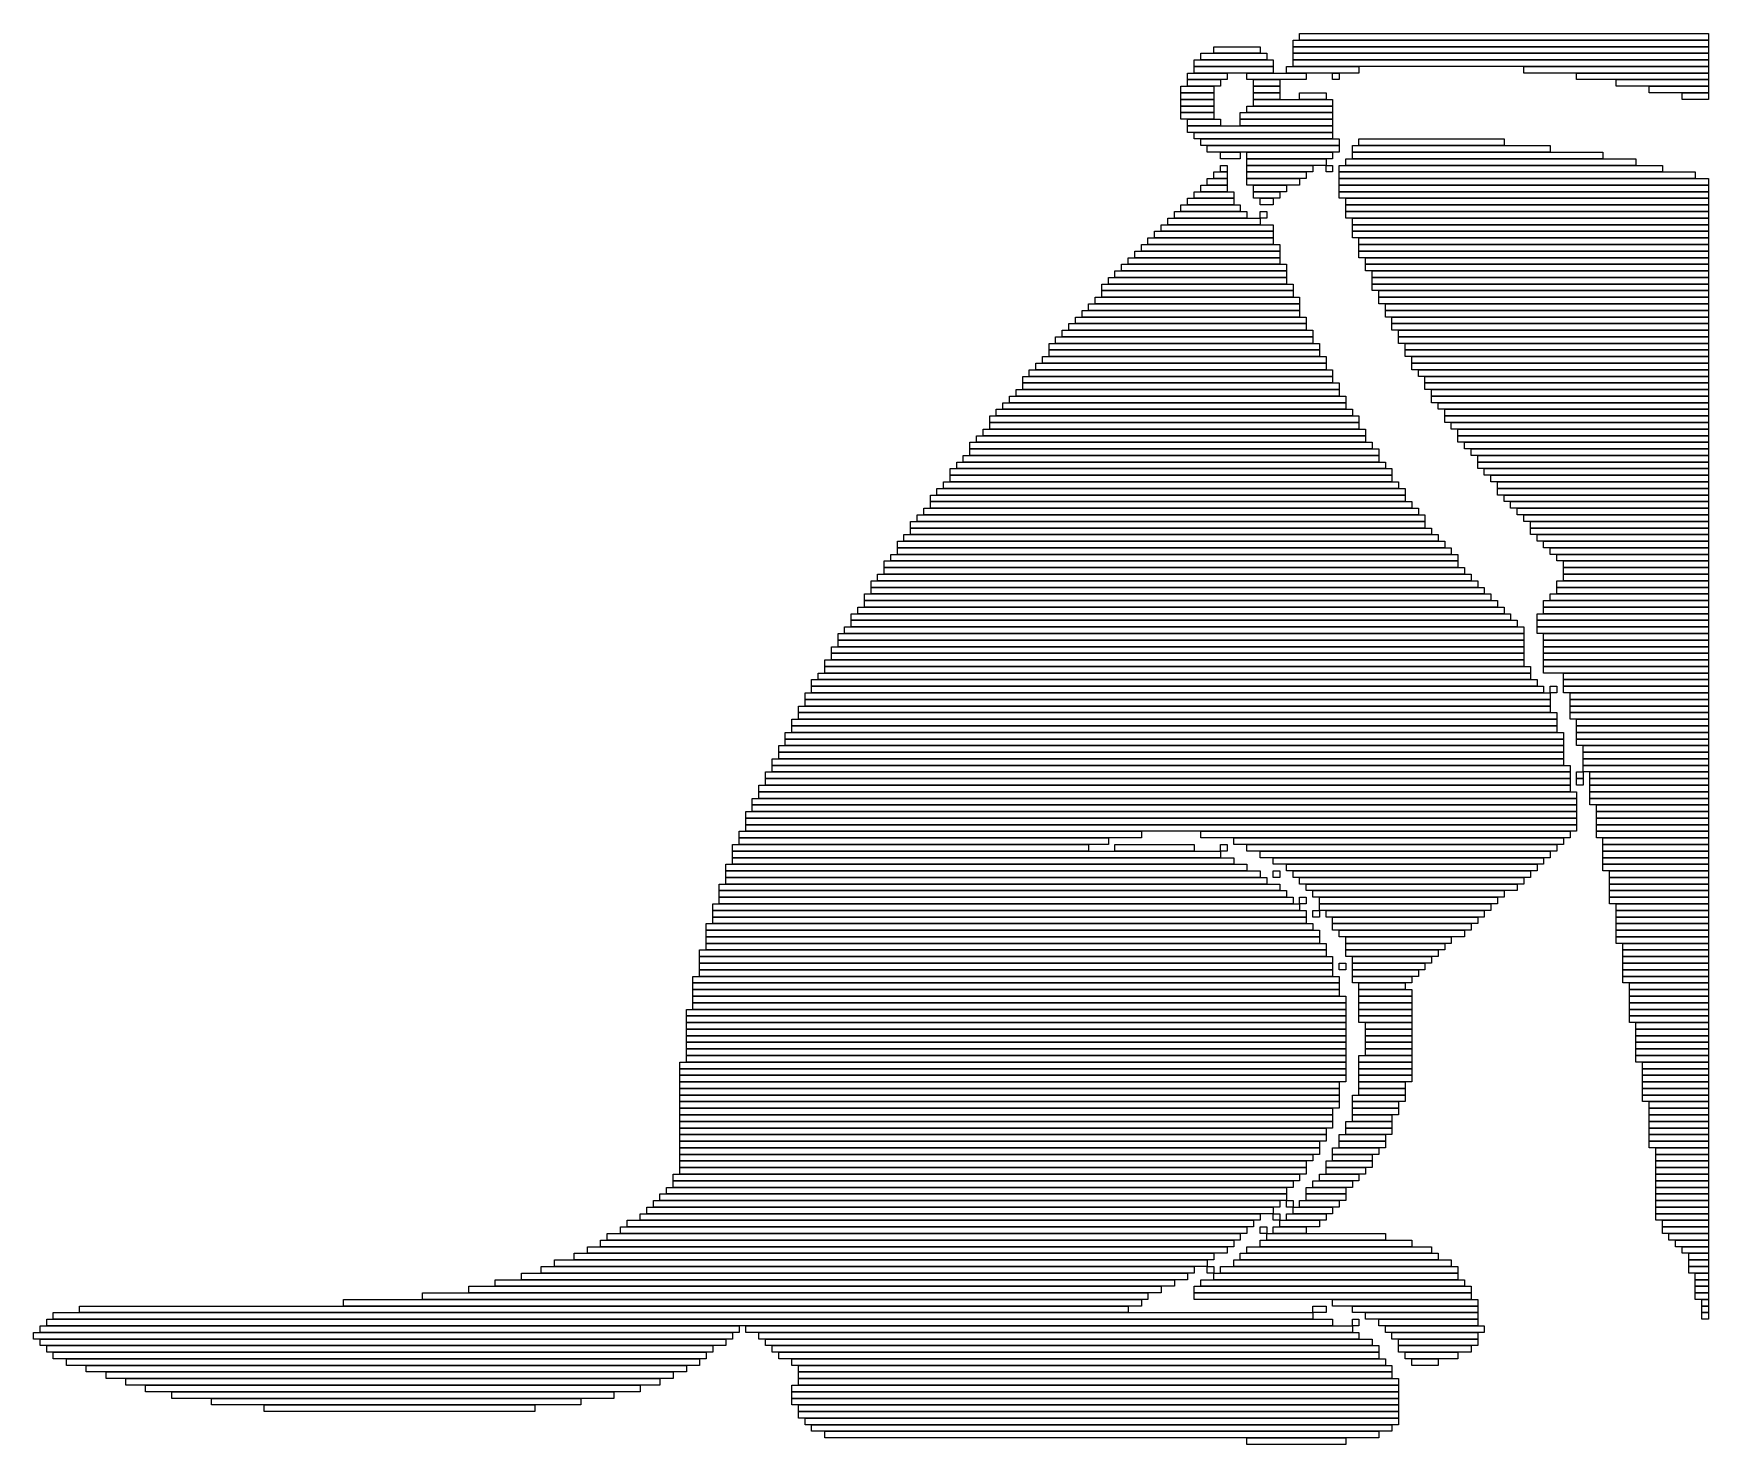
# Model space of a CAD drawing. Extents: x 395 to 649, y 415 to 629.
import ezdxf

# ---------------------------------------------------------------- set-up
doc = ezdxf.new("R2010")
doc.units = 0

msp = doc.modelspace()

# ---------------------------------------------------------------- linework, layer by layer
for p, q in [((586, 628), (649, 628)), ((586, 627), (586, 628)), ((587, 629), (649, 629)), ((587, 628), (587, 629)), ((649, 628), (587, 628)), ((649, 629), (649, 628)), ((649, 628), (649, 627)), ((571, 625), (583, 625)), ((571, 624), (571, 625)), ((572, 626), (582, 626)), ((572, 625), (572, 626)), ((582, 625), (572, 625)), ((574, 627), (581, 627)), ((574, 626), (574, 627)), ((581, 626), (574, 626)), ((581, 627), (581, 626)), ((582, 626), (582, 625)), ((583, 625), (583, 624)), ((649, 627), (586, 627)), ((586, 627), (649, 627)), ((586, 626), (586, 627)), ((649, 626), (586, 626)), ((586, 626), (649, 626)), ((586, 625), (586, 626)), ((649, 625), (586, 625)), ((586, 625), (649, 625)), ((586, 624), (586, 625)), ((649, 627), (649, 626)), ((649, 626), (649, 625)), ((649, 625), (649, 624)), ((570, 623), (576, 623)), ((570, 622), (570, 623)), ((583, 624), (571, 624)), ((571, 624), (583, 624)), ((571, 623), (571, 624)), ((583, 623), (571, 623)), ((576, 623), (576, 622)), ((579, 623), (588, 623)), ((579, 622), (579, 623)), ((583, 624), (583, 623)), ((585, 624), (596, 624)), ((585, 623), (585, 624)), ((596, 623), (585, 623)), ((649, 624), (586, 624)), ((588, 623), (588, 622)), ((592, 623), (593, 623)), ((592, 622), (592, 623)), ((593, 623), (593, 622)), ((596, 624), (596, 623)), ((621, 624), (649, 624)), ((621, 623), (621, 624)), ((649, 623), (621, 623)), ((629, 623), (649, 623)), ((629, 622), (629, 623)), ((649, 624), (649, 623)), ((649, 623), (649, 622)), ((569, 621), (574, 621)), ((569, 620), (569, 621)), ((574, 620), (569, 620)), ((569, 620), (574, 620)), ((569, 619), (569, 620)), ((576, 622), (570, 622)), ((570, 622), (575, 622)), ((570, 621), (570, 622)), ((575, 621), (570, 621)), ((574, 621), (574, 620)), ((574, 620), (574, 619)), ((575, 622), (575, 621)), ((588, 622), (579, 622)), ((580, 622), (584, 622)), ((580, 621), (580, 622)), ((584, 621), (580, 621)), ((580, 621), (584, 621)), ((580, 620), (580, 621)), ((584, 620), (580, 620)), ((580, 620), (584, 620)), ((580, 619), (580, 620)), ((584, 622), (584, 621)), ((584, 621), (584, 620)), ((584, 620), (584, 619)), ((587, 620), (591, 620)), ((587, 619), (587, 620)), ((591, 620), (591, 619)), ((593, 622), (592, 622)), ((649, 622), (629, 622)), ((635, 622), (649, 622)), ((635, 621), (635, 622)), ((649, 621), (635, 621)), ((640, 621), (649, 621)), ((640, 620), (640, 621)), ((649, 620), (640, 620)), ((645, 620), (649, 620)), ((645, 619), (645, 620)), ((649, 622), (649, 621)), ((649, 621), (649, 620)), ((649, 620), (649, 619)), ((574, 619), (569, 619)), ((569, 619), (574, 619)), ((569, 618), (569, 619)), ((574, 618), (569, 618)), ((569, 618), (574, 618)), ((569, 617), (569, 618)), ((574, 619), (574, 618)), ((574, 618), (574, 617)), ((579, 618), (592, 618)), ((579, 617), (579, 618)), ((584, 619), (580, 619)), ((580, 619), (592, 619)), ((580, 618), (580, 619)), ((592, 618), (580, 618)), ((591, 619), (587, 619)), ((592, 619), (592, 618)), ((592, 618), (592, 617)), ((649, 619), (645, 619)), ((574, 617), (569, 617)), ((569, 617), (574, 617)), ((569, 616), (569, 617)), ((574, 616), (569, 616)), ((570, 616), (575, 616)), ((570, 615), (570, 616)), ((575, 615), (570, 615)), ((570, 615), (592, 615)), ((570, 614), (570, 615)), ((574, 617), (574, 616)), ((575, 616), (575, 615)), ((578, 617), (592, 617)), ((578, 616), (578, 617)), ((592, 616), (578, 616)), ((578, 616), (592, 616)), ((578, 615), (578, 616)), ((592, 615), (578, 615)), ((592, 617), (579, 617)), ((592, 617), (592, 616)), ((592, 616), (592, 615)), ((592, 615), (592, 614)), ((592, 614), (570, 614)), ((571, 614), (592, 614)), ((571, 613), (571, 614)), ((592, 613), (571, 613)), ((572, 613), (593, 613)), ((572, 612), (572, 613)), ((592, 614), (592, 613)), ((593, 613), (593, 612)), ((596, 613), (618, 613)), ((596, 612), (596, 613)), ((618, 613), (618, 612)), ((593, 612), (572, 612)), ((573, 612), (593, 612)), ((573, 611), (573, 612)), ((593, 611), (573, 611)), ((575, 611), (578, 611)), ((575, 610), (575, 611)), ((578, 610), (575, 610)), ((578, 611), (578, 610)), ((579, 611), (592, 611)), ((579, 610), (579, 611)), ((592, 610), (579, 610)), ((579, 610), (591, 610)), ((579, 609), (579, 610)), ((591, 610), (591, 609)), ((592, 611), (592, 610)), ((593, 612), (593, 611)), ((594, 610), (638, 610)), ((594, 609), (594, 610)), ((595, 612), (625, 612)), ((595, 611), (595, 612)), ((625, 611), (595, 611)), ((595, 611), (633, 611)), ((595, 610), (595, 611)), ((633, 610), (595, 610)), ((618, 612), (596, 612)), ((625, 612), (625, 611)), ((633, 611), (633, 610)), ((638, 610), (638, 609)), ((574, 608), (576, 608)), ((574, 607), (574, 608)), ((575, 609), (576, 609)), ((575, 608), (575, 609)), ((576, 608), (575, 608)), ((576, 609), (576, 608)), ((576, 608), (576, 607)), ((591, 609), (579, 609)), ((579, 609), (589, 609)), ((579, 608), (579, 609)), ((589, 608), (579, 608)), ((579, 608), (588, 608)), ((579, 607), (579, 608)), ((588, 608), (588, 607)), ((589, 609), (589, 608)), ((591, 609), (592, 609)), ((591, 608), (591, 609)), ((592, 608), (591, 608)), ((592, 609), (592, 608)), ((593, 609), (642, 609)), ((593, 608), (593, 609)), ((642, 608), (593, 608)), ((593, 608), (647, 608)), ((593, 607), (593, 608)), ((638, 609), (594, 609)), ((642, 609), (642, 608)), ((647, 608), (647, 607)), ((571, 605), (577, 605)), ((571, 604), (571, 605)), ((572, 606), (576, 606)), ((572, 605), (572, 606)), ((576, 605), (572, 605)), ((573, 607), (576, 607)), ((573, 606), (573, 607)), ((576, 606), (573, 606)), ((576, 607), (574, 607)), ((576, 607), (576, 606)), ((576, 606), (576, 605)), ((577, 605), (577, 604)), ((588, 607), (579, 607)), ((579, 607), (587, 607)), ((579, 606), (579, 607)), ((587, 606), (579, 606)), ((580, 606), (585, 606)), ((580, 605), (580, 606)), ((585, 605), (580, 605)), ((580, 605), (584, 605)), ((580, 604), (580, 605)), ((584, 605), (584, 604)), ((585, 606), (585, 605)), ((587, 607), (587, 606)), ((647, 607), (593, 607)), ((593, 607), (649, 607)), ((593, 606), (593, 607)), ((649, 606), (593, 606)), ((593, 606), (649, 606)), ((593, 605), (593, 606)), ((649, 605), (593, 605)), ((593, 605), (649, 605)), ((593, 604), (593, 605)), ((649, 607), (649, 606)), ((649, 606), (649, 605)), ((649, 605), (649, 604)), ((568, 602), (579, 602)), ((568, 601), (568, 602)), ((569, 603), (578, 603)), ((569, 602), (569, 603)), ((578, 602), (569, 602)), ((570, 604), (577, 604)), ((570, 603), (570, 604)), ((577, 603), (570, 603)), ((577, 604), (571, 604)), ((577, 604), (577, 603)), ((578, 603), (578, 602)), ((579, 602), (579, 601)), ((584, 604), (580, 604)), ((581, 604), (583, 604)), ((581, 603), (581, 604)), ((583, 603), (581, 603)), ((581, 602), (582, 602)), ((581, 601), (581, 602)), ((582, 602), (582, 601)), ((583, 604), (583, 603)), ((649, 604), (593, 604)), ((594, 604), (649, 604)), ((594, 603), (594, 604)), ((649, 603), (594, 603)), ((594, 603), (649, 603)), ((594, 602), (594, 603)), ((649, 602), (594, 602)), ((594, 602), (649, 602)), ((594, 601), (594, 602)), ((649, 604), (649, 603)), ((649, 603), (649, 602)), ((649, 602), (649, 601)), ((566, 600), (583, 600)), ((566, 599), (566, 600)), ((567, 601), (581, 601)), ((567, 600), (567, 601)), ((581, 600), (567, 600)), ((579, 601), (568, 601)), ((582, 601), (581, 601)), ((581, 601), (581, 600)), ((583, 600), (583, 599)), ((649, 601), (594, 601)), ((595, 601), (649, 601)), ((595, 600), (595, 601)), ((649, 600), (595, 600)), ((595, 600), (649, 600)), ((595, 599), (595, 600)), ((649, 601), (649, 600)), ((649, 600), (649, 599)), ((563, 597), (584, 597)), ((563, 596), (563, 597)), ((564, 598), (583, 598)), ((564, 597), (564, 598)), ((583, 597), (564, 597)), ((565, 599), (583, 599)), ((565, 598), (565, 599)), ((583, 598), (565, 598)), ((583, 599), (566, 599)), ((583, 599), (583, 598)), ((583, 598), (583, 597)), ((584, 597), (584, 596)), ((649, 599), (595, 599)), ((595, 599), (649, 599)), ((595, 598), (595, 599)), ((649, 598), (595, 598)), ((596, 598), (649, 598)), ((596, 597), (596, 598)), ((649, 597), (596, 597)), ((596, 597), (649, 597)), ((596, 596), (596, 597)), ((649, 599), (649, 598)), ((649, 598), (649, 597)), ((649, 597), (649, 596)), ((561, 595), (584, 595)), ((561, 594), (561, 595)), ((562, 596), (584, 596)), ((562, 595), (562, 596)), ((584, 595), (562, 595)), ((584, 596), (563, 596)), ((584, 596), (584, 595)), ((584, 595), (584, 594)), ((649, 596), (596, 596)), ((596, 596), (649, 596)), ((596, 595), (596, 596)), ((649, 595), (596, 595)), ((597, 595), (649, 595)), ((597, 594), (597, 595)), ((649, 596), (649, 595)), ((649, 595), (649, 594)), ((558, 592), (585, 592)), ((558, 591), (558, 592)), ((559, 593), (585, 593)), ((559, 592), (559, 593)), ((585, 592), (559, 592)), ((560, 594), (585, 594)), ((560, 593), (560, 594)), ((585, 593), (560, 593)), ((584, 594), (561, 594)), ((585, 594), (585, 593)), ((585, 593), (585, 592)), ((585, 592), (585, 591)), ((649, 594), (597, 594)), ((597, 594), (649, 594)), ((597, 593), (597, 594)), ((649, 593), (597, 593)), ((598, 593), (649, 593)), ((598, 592), (598, 593)), ((649, 592), (598, 592)), ((598, 592), (649, 592)), ((598, 591), (598, 592)), ((649, 594), (649, 593)), ((649, 593), (649, 592)), ((649, 592), (649, 591)), ((557, 591), (586, 591)), ((557, 590), (557, 591)), ((586, 590), (557, 590)), ((557, 590), (586, 590)), ((557, 589), (557, 590)), ((585, 591), (558, 591)), ((586, 591), (586, 590)), ((586, 590), (586, 589)), ((649, 591), (598, 591)), ((598, 591), (649, 591)), ((598, 590), (598, 591)), ((649, 590), (598, 590)), ((599, 590), (649, 590)), ((599, 589), (599, 590)), ((649, 591), (649, 590)), ((649, 590), (649, 589)), ((554, 587), (587, 587)), ((554, 586), (554, 587)), ((555, 588), (587, 588)), ((555, 587), (555, 588)), ((587, 587), (555, 587)), ((556, 589), (587, 589)), ((556, 588), (556, 589)), ((587, 588), (556, 588)), ((586, 589), (557, 589)), ((587, 589), (587, 588)), ((587, 588), (587, 587)), ((587, 587), (587, 586)), ((649, 589), (599, 589)), ((599, 589), (649, 589)), ((599, 588), (599, 589)), ((649, 588), (599, 588)), ((600, 588), (649, 588)), ((600, 587), (600, 588)), ((649, 587), (600, 587)), ((600, 587), (649, 587)), ((600, 586), (600, 587)), ((649, 589), (649, 588)), ((649, 588), (649, 587)), ((649, 587), (649, 586)), ((552, 585), (588, 585)), ((552, 584), (552, 585)), ((553, 586), (588, 586)), ((553, 585), (553, 586)), ((588, 585), (553, 585)), ((587, 586), (554, 586)), ((588, 586), (588, 585)), ((588, 585), (588, 584)), ((649, 586), (600, 586)), ((601, 586), (649, 586)), ((601, 585), (601, 586)), ((649, 585), (601, 585)), ((601, 585), (649, 585)), ((601, 584), (601, 585)), ((649, 586), (649, 585)), ((649, 585), (649, 584)), ((549, 582), (590, 582)), ((549, 581), (549, 582)), ((550, 583), (589, 583)), ((550, 582), (550, 583)), ((589, 582), (550, 582)), ((551, 584), (589, 584)), ((551, 583), (551, 584)), ((589, 583), (551, 583)), ((588, 584), (552, 584)), ((589, 584), (589, 583)), ((589, 583), (589, 582)), ((590, 582), (590, 581)), ((649, 584), (601, 584)), ((602, 584), (649, 584)), ((602, 583), (602, 584)), ((649, 583), (602, 583)), ((602, 583), (649, 583)), ((602, 582), (602, 583)), ((649, 582), (602, 582)), ((603, 582), (649, 582)), ((603, 581), (603, 582)), ((649, 584), (649, 583)), ((649, 583), (649, 582)), ((649, 582), (649, 581)), ((548, 580), (591, 580)), ((548, 579), (548, 580)), ((590, 581), (549, 581)), ((549, 581), (590, 581)), ((549, 580), (549, 581)), ((590, 580), (549, 580)), ((590, 581), (590, 580)), ((591, 580), (591, 579)), ((649, 581), (603, 581)), ((603, 581), (649, 581)), ((603, 580), (603, 581)), ((649, 580), (603, 580)), ((604, 580), (649, 580)), ((604, 579), (604, 580)), ((649, 581), (649, 580)), ((649, 580), (649, 579)), ((545, 577), (592, 577)), ((545, 576), (545, 577)), ((546, 578), (592, 578)), ((546, 577), (546, 578)), ((592, 577), (546, 577)), ((547, 579), (591, 579)), ((547, 578), (547, 579)), ((591, 578), (547, 578)), ((591, 579), (548, 579)), ((591, 579), (591, 578)), ((592, 578), (592, 577)), ((592, 577), (592, 576)), ((649, 579), (604, 579)), ((604, 579), (649, 579)), ((604, 578), (604, 579)), ((649, 578), (604, 578)), ((605, 578), (649, 578)), ((605, 577), (605, 578)), ((649, 577), (605, 577)), ((606, 577), (649, 577)), ((606, 576), (606, 577)), ((649, 579), (649, 578)), ((649, 578), (649, 577)), ((649, 577), (649, 576)), ((544, 575), (593, 575)), ((544, 574), (544, 575)), ((592, 576), (545, 576)), ((545, 576), (593, 576)), ((545, 575), (545, 576)), ((593, 575), (545, 575)), ((593, 576), (593, 575)), ((593, 575), (593, 574)), ((649, 576), (606, 576)), ((606, 576), (649, 576)), ((606, 575), (606, 576)), ((649, 575), (606, 575)), ((607, 575), (649, 575)), ((607, 574), (607, 575)), ((649, 576), (649, 575)), ((649, 575), (649, 574)), ((541, 572), (595, 572)), ((541, 571), (541, 572)), ((542, 573), (594, 573)), ((542, 572), (542, 573)), ((594, 572), (542, 572)), ((543, 574), (594, 574)), ((543, 573), (543, 574)), ((594, 573), (543, 573)), ((593, 574), (544, 574)), ((594, 574), (594, 573)), ((594, 573), (594, 572)), ((595, 572), (595, 571)), ((649, 574), (607, 574)), ((607, 574), (649, 574)), ((607, 573), (607, 574)), ((649, 573), (607, 573)), ((608, 573), (649, 573)), ((608, 572), (608, 573)), ((649, 572), (608, 572)), ((609, 572), (649, 572)), ((609, 571), (609, 572)), ((649, 574), (649, 573)), ((649, 573), (649, 572)), ((649, 572), (649, 571)), ((539, 569), (597, 569)), ((539, 568), (539, 569)), ((540, 571), (596, 571)), ((540, 570), (540, 571)), ((596, 570), (540, 570)), ((540, 570), (596, 570)), ((540, 569), (540, 570)), ((596, 569), (540, 569)), ((595, 571), (541, 571)), ((596, 571), (596, 570)), ((596, 570), (596, 569)), ((597, 569), (597, 568)), ((649, 571), (609, 571)), ((609, 571), (649, 571)), ((609, 570), (609, 571)), ((649, 570), (609, 570)), ((610, 570), (649, 570)), ((610, 569), (610, 570)), ((649, 569), (610, 569)), ((611, 569), (649, 569)), ((611, 568), (611, 569)), ((649, 571), (649, 570)), ((649, 570), (649, 569)), ((649, 569), (649, 568)), ((537, 567), (598, 567)), ((537, 566), (537, 567)), ((538, 568), (597, 568)), ((538, 567), (538, 568)), ((597, 567), (538, 567)), ((597, 568), (539, 568)), ((597, 568), (597, 567)), ((598, 567), (598, 566)), ((649, 568), (611, 568)), ((611, 568), (649, 568)), ((611, 567), (611, 568)), ((649, 567), (611, 567)), ((612, 567), (649, 567)), ((612, 566), (612, 567)), ((649, 568), (649, 567)), ((649, 567), (649, 566)), ((535, 564), (600, 564)), ((535, 563), (535, 564)), ((536, 565), (599, 565)), ((536, 564), (536, 565)), ((599, 564), (536, 564)), ((598, 566), (537, 566)), ((537, 566), (599, 566)), ((537, 565), (537, 566)), ((599, 565), (537, 565)), ((599, 566), (599, 565)), ((599, 565), (599, 564)), ((600, 564), (600, 563)), ((649, 566), (612, 566)), ((613, 566), (649, 566)), ((613, 565), (613, 566)), ((649, 565), (613, 565)), ((614, 565), (649, 565)), ((614, 564), (614, 565)), ((649, 564), (614, 564)), ((614, 564), (649, 564)), ((614, 563), (614, 564)), ((649, 566), (649, 565)), ((649, 565), (649, 564)), ((649, 564), (649, 563)), ((534, 563), (601, 563)), ((534, 562), (534, 563)), ((601, 562), (534, 562)), ((534, 562), (601, 562)), ((534, 561), (534, 562)), ((600, 563), (535, 563)), ((601, 563), (601, 562)), ((601, 562), (601, 561)), ((649, 563), (614, 563)), ((615, 563), (649, 563)), ((615, 562), (615, 563)), ((649, 562), (615, 562)), ((616, 562), (649, 562)), ((616, 561), (616, 562)), ((649, 563), (649, 562)), ((649, 562), (649, 561)), ((531, 559), (603, 559)), ((531, 558), (531, 559)), ((532, 560), (603, 560)), ((532, 559), (532, 560)), ((603, 559), (532, 559)), ((533, 561), (602, 561)), ((533, 560), (533, 561)), ((602, 560), (533, 560)), ((601, 561), (534, 561)), ((602, 561), (602, 560)), ((603, 560), (603, 559)), ((603, 559), (603, 558)), ((649, 561), (616, 561)), ((617, 561), (649, 561)), ((617, 560), (617, 561)), ((649, 560), (617, 560)), ((617, 560), (649, 560)), ((617, 559), (617, 560)), ((649, 559), (617, 559)), ((618, 559), (649, 559)), ((618, 558), (618, 559)), ((649, 561), (649, 560)), ((649, 560), (649, 559)), ((649, 559), (649, 558)), ((530, 557), (605, 557)), ((530, 556), (530, 557)), ((603, 558), (531, 558)), ((531, 558), (604, 558)), ((531, 557), (531, 558)), ((604, 557), (531, 557)), ((604, 558), (604, 557)), ((605, 557), (605, 556)), ((649, 558), (618, 558)), ((619, 558), (649, 558)), ((619, 557), (619, 558)), ((649, 557), (619, 557)), ((620, 557), (649, 557)), ((620, 556), (620, 557)), ((649, 558), (649, 557)), ((649, 557), (649, 556)), ((528, 555), (606, 555)), ((528, 554), (528, 555)), ((606, 554), (528, 554)), ((528, 554), (607, 554)), ((528, 553), (528, 554)), ((529, 556), (606, 556)), ((529, 555), (529, 556)), ((606, 555), (529, 555)), ((605, 556), (530, 556)), ((606, 556), (606, 555)), ((606, 555), (606, 554)), ((607, 554), (607, 553)), ((649, 556), (620, 556)), ((621, 556), (649, 556)), ((621, 555), (621, 556)), ((649, 555), (621, 555)), ((622, 555), (649, 555)), ((622, 554), (622, 555)), ((649, 554), (622, 554)), ((622, 554), (649, 554)), ((622, 553), (622, 554)), ((649, 556), (649, 555)), ((649, 555), (649, 554)), ((649, 554), (649, 553)), ((526, 552), (609, 552)), ((526, 551), (526, 552)), ((527, 553), (608, 553)), ((527, 552), (527, 553)), ((608, 552), (527, 552)), ((607, 553), (528, 553)), ((608, 553), (608, 552)), ((609, 552), (609, 551)), ((649, 553), (622, 553)), ((623, 553), (649, 553)), ((623, 552), (623, 553)), ((649, 552), (623, 552)), ((624, 552), (649, 552)), ((624, 551), (624, 552)), ((649, 553), (649, 552)), ((649, 552), (649, 551)), ((524, 549), (611, 549)), ((524, 548), (524, 549)), ((525, 550), (611, 550)), ((525, 549), (525, 550)), ((611, 549), (525, 549)), ((609, 551), (526, 551)), ((526, 551), (610, 551)), ((526, 550), (526, 551)), ((610, 550), (526, 550)), ((610, 551), (610, 550)), ((611, 550), (611, 549)), ((611, 549), (611, 548)), ((649, 551), (624, 551)), ((625, 551), (649, 551)), ((625, 550), (625, 551)), ((649, 550), (625, 550)), ((626, 550), (649, 550)), ((626, 549), (626, 550)), ((649, 549), (626, 549)), ((627, 549), (649, 549)), ((627, 548), (627, 549)), ((649, 551), (649, 550)), ((649, 550), (649, 549)), ((649, 549), (649, 548)), ((523, 547), (613, 547)), ((523, 546), (523, 547)), ((611, 548), (524, 548)), ((524, 548), (612, 548)), ((524, 547), (524, 548)), ((612, 547), (524, 547)), ((612, 548), (612, 547)), ((613, 547), (613, 546)), ((649, 548), (627, 548)), ((627, 548), (649, 548)), ((627, 547), (627, 548)), ((649, 547), (627, 547)), ((627, 547), (649, 547)), ((627, 546), (627, 547)), ((649, 548), (649, 547)), ((649, 547), (649, 546)), ((521, 544), (616, 544)), ((521, 543), (521, 544)), ((522, 546), (614, 546)), ((522, 545), (522, 546)), ((614, 545), (522, 545)), ((522, 545), (615, 545)), ((522, 544), (522, 545)), ((615, 544), (522, 544)), ((613, 546), (523, 546)), ((614, 546), (614, 545)), ((615, 545), (615, 544)), ((616, 544), (616, 543)), ((625, 544), (649, 544)), ((625, 543), (625, 544)), ((626, 546), (649, 546)), ((626, 545), (626, 546)), ((649, 545), (626, 545)), ((626, 545), (649, 545)), ((626, 544), (626, 545)), ((649, 544), (626, 544)), ((649, 546), (627, 546)), ((649, 546), (649, 545)), ((649, 545), (649, 544)), ((649, 544), (649, 543)), ((520, 542), (618, 542)), ((520, 541), (520, 542)), ((616, 543), (521, 543)), ((521, 543), (617, 543)), ((521, 542), (521, 543)), ((617, 542), (521, 542)), ((617, 543), (617, 542)), ((618, 542), (618, 541)), ((624, 543), (649, 543)), ((624, 542), (624, 543)), ((649, 542), (624, 542)), ((624, 542), (649, 542)), ((624, 541), (624, 542)), ((649, 543), (625, 543)), ((649, 543), (649, 542)), ((649, 542), (649, 541)), ((518, 539), (621, 539)), ((518, 538), (518, 539)), ((519, 541), (619, 541)), ((519, 540), (519, 541)), ((619, 540), (519, 540)), ((519, 540), (620, 540)), ((519, 539), (519, 540)), ((620, 539), (519, 539)), ((618, 541), (520, 541)), ((619, 541), (619, 540)), ((620, 540), (620, 539)), ((621, 539), (621, 538)), ((623, 541), (649, 541)), ((623, 540), (623, 541)), ((649, 540), (623, 540)), ((623, 540), (649, 540)), ((623, 539), (623, 540)), ((649, 539), (623, 539)), ((623, 539), (649, 539)), ((623, 538), (623, 539)), ((649, 541), (624, 541)), ((649, 541), (649, 540)), ((649, 540), (649, 539)), ((649, 539), (649, 538)), ((516, 536), (621, 536)), ((516, 535), (516, 536)), ((517, 538), (621, 538)), ((517, 537), (517, 538)), ((621, 537), (517, 537)), ((517, 537), (621, 537)), ((517, 536), (517, 537)), ((621, 536), (517, 536)), ((621, 538), (518, 538)), ((621, 538), (621, 537)), ((621, 537), (621, 536)), ((621, 536), (621, 535)), ((649, 538), (623, 538)), ((624, 538), (649, 538)), ((624, 537), (624, 538)), ((649, 537), (624, 537)), ((624, 537), (649, 537)), ((624, 536), (624, 537)), ((649, 536), (624, 536)), ((624, 536), (649, 536)), ((624, 535), (624, 536)), ((649, 538), (649, 537)), ((649, 537), (649, 536)), ((649, 536), (649, 535)), ((515, 534), (621, 534)), ((515, 533), (515, 534)), ((621, 535), (516, 535)), ((516, 535), (621, 535)), ((516, 534), (516, 535)), ((621, 534), (516, 534)), ((621, 535), (621, 534)), ((621, 534), (621, 533)), ((649, 535), (624, 535)), ((624, 535), (649, 535)), ((624, 534), (624, 535)), ((649, 534), (624, 534)), ((624, 534), (649, 534)), ((624, 533), (624, 534)), ((649, 535), (649, 534)), ((649, 534), (649, 533)), ((513, 531), (623, 531)), ((513, 530), (513, 531)), ((514, 532), (622, 532)), ((514, 531), (514, 532)), ((622, 531), (514, 531)), ((621, 533), (515, 533)), ((515, 533), (622, 533)), ((515, 532), (515, 533)), ((622, 532), (515, 532)), ((622, 533), (622, 532)), ((622, 532), (622, 531)), ((623, 531), (623, 530)), ((649, 533), (624, 533)), ((624, 533), (649, 533)), ((624, 532), (624, 533)), ((649, 532), (624, 532)), ((627, 532), (649, 532)), ((627, 531), (627, 532)), ((649, 531), (627, 531)), ((627, 531), (649, 531)), ((627, 530), (627, 531)), ((649, 533), (649, 532)), ((649, 532), (649, 531)), ((649, 531), (649, 530)), ((512, 529), (625, 529)), ((512, 528), (512, 529)), ((623, 530), (513, 530)), ((513, 530), (624, 530)), ((513, 529), (513, 530)), ((624, 529), (513, 529)), ((624, 530), (624, 529)), ((625, 530), (626, 530)), ((625, 529), (625, 530)), ((626, 529), (625, 529)), ((625, 529), (625, 528)), ((626, 530), (626, 529)), ((649, 530), (627, 530)), ((627, 530), (649, 530)), ((627, 529), (627, 530)), ((649, 529), (627, 529)), ((628, 529), (649, 529)), ((628, 528), (628, 529)), ((649, 530), (649, 529)), ((649, 529), (649, 528)), ((511, 527), (625, 527)), ((511, 526), (511, 527)), ((625, 526), (511, 526)), ((511, 526), (626, 526)), ((511, 525), (511, 526)), ((625, 528), (512, 528)), ((512, 528), (625, 528)), ((512, 527), (512, 528)), ((625, 527), (512, 527)), ((625, 528), (625, 527)), ((625, 527), (625, 526)), ((626, 526), (626, 525)), ((649, 528), (628, 528)), ((628, 528), (649, 528)), ((628, 527), (628, 528)), ((649, 527), (628, 527)), ((628, 527), (649, 527)), ((628, 526), (628, 527)), ((649, 526), (628, 526)), ((628, 526), (649, 526)), ((628, 525), (628, 526)), ((649, 528), (649, 527)), ((649, 527), (649, 526)), ((649, 526), (649, 525)), ((510, 525), (626, 525)), ((510, 524), (510, 525)), ((626, 524), (510, 524)), ((510, 524), (626, 524)), ((510, 523), (510, 524)), ((626, 525), (511, 525)), ((626, 525), (626, 524)), ((626, 524), (626, 523)), ((649, 525), (628, 525)), ((629, 525), (649, 525)), ((629, 524), (629, 525)), ((649, 524), (629, 524)), ((629, 524), (649, 524)), ((629, 523), (629, 524)), ((649, 525), (649, 524)), ((649, 524), (649, 523)), ((508, 521), (627, 521)), ((508, 520), (508, 521)), ((509, 523), (627, 523)), ((509, 522), (509, 523)), ((627, 522), (509, 522)), ((509, 522), (627, 522)), ((509, 521), (509, 522)), ((627, 521), (509, 521)), ((626, 523), (510, 523)), ((627, 523), (627, 522)), ((627, 522), (627, 521)), ((627, 521), (627, 520)), ((649, 523), (629, 523)), ((629, 523), (649, 523)), ((629, 522), (629, 523)), ((649, 522), (629, 522)), ((629, 522), (649, 522)), ((629, 521), (629, 522)), ((649, 521), (629, 521)), ((630, 521), (649, 521)), ((630, 520), (630, 521)), ((649, 523), (649, 522)), ((649, 522), (649, 521)), ((649, 521), (649, 520)), ((507, 519), (627, 519)), ((507, 518), (507, 519)), ((627, 520), (508, 520)), ((508, 520), (627, 520)), ((508, 519), (508, 520)), ((627, 519), (508, 519)), ((627, 520), (627, 519)), ((627, 519), (627, 518)), ((649, 520), (630, 520)), ((630, 520), (649, 520)), ((630, 519), (630, 520)), ((649, 519), (630, 519)), ((630, 519), (649, 519)), ((630, 518), (630, 519)), ((649, 520), (649, 519)), ((649, 519), (649, 518)), ((506, 517), (628, 517)), ((506, 516), (506, 517)), ((628, 516), (506, 516)), ((506, 516), (628, 516)), ((506, 515), (506, 516)), ((627, 518), (507, 518)), ((507, 518), (628, 518)), ((507, 517), (507, 518)), ((628, 517), (507, 517)), ((628, 518), (628, 517)), ((628, 517), (628, 516)), ((628, 516), (628, 515)), ((629, 517), (630, 517)), ((629, 516), (629, 517)), ((630, 516), (629, 516)), ((629, 516), (630, 516)), ((629, 515), (629, 516)), ((649, 518), (630, 518)), ((630, 518), (649, 518)), ((630, 517), (630, 518)), ((649, 517), (630, 517)), ((630, 517), (630, 516)), ((630, 516), (630, 515)), ((631, 517), (649, 517)), ((631, 516), (631, 517)), ((649, 516), (631, 516)), ((631, 516), (649, 516)), ((631, 515), (631, 516)), ((649, 518), (649, 517)), ((649, 517), (649, 516)), ((649, 516), (649, 515)), ((505, 515), (628, 515)), ((505, 514), (505, 515)), ((628, 514), (505, 514)), ((505, 514), (629, 514)), ((505, 513), (505, 514)), ((628, 515), (506, 515)), ((628, 515), (628, 514)), ((630, 515), (629, 515)), ((629, 514), (629, 513)), ((649, 515), (631, 515)), ((631, 515), (649, 515)), ((631, 514), (631, 515)), ((649, 514), (631, 514)), ((631, 514), (649, 514)), ((631, 513), (631, 514)), ((649, 515), (649, 514)), ((649, 514), (649, 513)), ((503, 511), (629, 511)), ((503, 510), (503, 511)), ((504, 513), (629, 513)), ((504, 512), (504, 513)), ((629, 512), (504, 512)), ((504, 512), (629, 512)), ((504, 511), (504, 512)), ((629, 511), (504, 511)), ((629, 513), (505, 513)), ((629, 513), (629, 512)), ((629, 512), (629, 511)), ((629, 511), (629, 510)), ((649, 513), (631, 513)), ((631, 513), (649, 513)), ((631, 512), (631, 513)), ((649, 512), (631, 512)), ((632, 512), (649, 512)), ((632, 511), (632, 512)), ((649, 511), (632, 511)), ((632, 511), (649, 511)), ((632, 510), (632, 511)), ((649, 513), (649, 512)), ((649, 512), (649, 511)), ((649, 511), (649, 510)), ((502, 508), (563, 508)), ((502, 507), (502, 508)), ((629, 510), (503, 510)), ((503, 510), (629, 510)), ((503, 509), (503, 510)), ((629, 509), (503, 509)), ((503, 509), (629, 509)), ((503, 508), (503, 509)), ((629, 508), (503, 508)), ((563, 508), (563, 507)), ((572, 508), (628, 508)), ((572, 507), (572, 508)), ((628, 508), (628, 507)), ((629, 510), (629, 509)), ((629, 509), (629, 508)), ((649, 510), (632, 510)), ((632, 510), (649, 510)), ((632, 509), (632, 510)), ((649, 509), (632, 509)), ((632, 509), (649, 509)), ((632, 508), (632, 509)), ((649, 508), (632, 508)), ((632, 508), (649, 508)), ((632, 507), (632, 508)), ((649, 510), (649, 509)), ((649, 509), (649, 508)), ((649, 508), (649, 507)), ((501, 506), (555, 506)), ((501, 505), (501, 506)), ((563, 507), (502, 507)), ((502, 507), (558, 507)), ((502, 506), (502, 507)), ((558, 506), (502, 506)), ((555, 506), (555, 505)), ((558, 507), (558, 506)), ((559, 506), (571, 506)), ((559, 505), (559, 506)), ((571, 506), (571, 505)), ((628, 507), (572, 507)), ((575, 506), (576, 506)), ((575, 505), (575, 506)), ((576, 506), (576, 505)), ((577, 507), (627, 507)), ((577, 506), (577, 507)), ((627, 506), (577, 506)), ((579, 506), (626, 506)), ((579, 505), (579, 506)), ((626, 506), (626, 505)), ((627, 507), (627, 506)), ((649, 507), (632, 507)), ((633, 507), (649, 507)), ((633, 506), (633, 507)), ((649, 506), (633, 506)), ((633, 506), (649, 506)), ((633, 505), (633, 506)), ((649, 507), (649, 506)), ((649, 506), (649, 505)), ((500, 503), (579, 503)), ((500, 502), (500, 503)), ((555, 505), (501, 505)), ((501, 505), (575, 505)), ((501, 504), (501, 505)), ((575, 504), (501, 504)), ((501, 504), (577, 504)), ((501, 503), (501, 504)), ((577, 503), (501, 503)), ((571, 505), (559, 505)), ((576, 505), (575, 505)), ((575, 505), (575, 504)), ((577, 504), (577, 503)), ((626, 505), (579, 505)), ((579, 503), (579, 502)), ((581, 505), (625, 505)), ((581, 504), (581, 505)), ((625, 504), (581, 504)), ((583, 504), (624, 504)), ((583, 503), (583, 504)), ((624, 503), (583, 503)), ((585, 503), (623, 503)), ((585, 502), (585, 503)), ((623, 503), (623, 502)), ((624, 504), (624, 503)), ((625, 505), (625, 504)), ((649, 505), (633, 505)), ((633, 505), (649, 505)), ((633, 504), (633, 505)), ((649, 504), (633, 504)), ((633, 504), (649, 504)), ((633, 503), (633, 504)), ((649, 503), (633, 503)), ((633, 503), (649, 503)), ((633, 502), (633, 503)), ((649, 505), (649, 504)), ((649, 504), (649, 503)), ((649, 503), (649, 502)), ((579, 502), (500, 502)), ((500, 502), (581, 502)), ((500, 501), (500, 502)), ((581, 501), (500, 501)), ((500, 501), (582, 501)), ((500, 500), (500, 501)), ((581, 502), (581, 501)), ((582, 501), (582, 500)), ((583, 502), (584, 502)), ((583, 501), (583, 502)), ((584, 501), (583, 501)), ((584, 502), (584, 501)), ((623, 502), (585, 502)), ((586, 502), (622, 502)), ((586, 501), (586, 502)), ((622, 501), (586, 501)), ((587, 501), (621, 501)), ((587, 500), (587, 501)), ((621, 501), (621, 500)), ((622, 502), (622, 501)), ((649, 502), (633, 502)), ((634, 502), (649, 502)), ((634, 501), (634, 502)), ((649, 501), (634, 501)), ((634, 501), (649, 501)), ((634, 500), (634, 501)), ((649, 502), (649, 501)), ((649, 501), (649, 500)), ((499, 500), (584, 500)), ((499, 499), (499, 500)), ((584, 499), (499, 499)), ((499, 499), (585, 499)), ((499, 498), (499, 499)), ((585, 498), (499, 498)), ((499, 498), (586, 498)), ((499, 497), (499, 498)), ((582, 500), (500, 500)), ((584, 500), (584, 499)), ((585, 499), (585, 498)), ((586, 498), (586, 497)), ((621, 500), (587, 500)), ((587, 498), (588, 498)), ((587, 497), (587, 498)), ((588, 500), (620, 500)), ((588, 499), (588, 500)), ((620, 499), (588, 499)), ((588, 498), (588, 497)), ((589, 499), (618, 499)), ((589, 498), (589, 499)), ((618, 498), (589, 498)), ((590, 498), (617, 498)), ((590, 497), (590, 498)), ((617, 498), (617, 497)), ((618, 499), (618, 498)), ((620, 500), (620, 499)), ((649, 500), (634, 500)), ((634, 500), (649, 500)), ((634, 499), (634, 500)), ((649, 499), (634, 499)), ((634, 499), (649, 499)), ((634, 498), (634, 499)), ((649, 498), (634, 498)), ((634, 498), (649, 498)), ((634, 497), (634, 498)), ((649, 500), (649, 499)), ((649, 499), (649, 498)), ((649, 498), (649, 497)), ((498, 497), (587, 497)), ((498, 496), (498, 497)), ((587, 496), (498, 496)), ((498, 496), (588, 496)), ((498, 495), (498, 496)), ((586, 497), (499, 497)), ((588, 497), (587, 497)), ((587, 497), (587, 496)), ((588, 496), (588, 495)), ((589, 496), (590, 496)), ((589, 495), (589, 496)), ((617, 497), (590, 497)), ((590, 497), (616, 497)), ((590, 496), (590, 497)), ((616, 496), (590, 496)), ((590, 496), (590, 495)), ((591, 496), (615, 496)), ((591, 495), (591, 496)), ((615, 496), (615, 495)), ((616, 497), (616, 496)), ((649, 497), (634, 497)), ((635, 497), (649, 497)), ((635, 496), (635, 497)), ((649, 496), (635, 496)), ((635, 496), (649, 496)), ((635, 495), (635, 496)), ((649, 497), (649, 496)), ((649, 496), (649, 495)), ((497, 494), (589, 494)), ((497, 493), (497, 494)), ((589, 493), (497, 493)), ((497, 493), (590, 493)), ((497, 492), (497, 493)), ((588, 495), (498, 495)), ((498, 495), (588, 495)), ((498, 494), (498, 495)), ((588, 494), (498, 494)), ((588, 495), (588, 494)), ((590, 495), (589, 495)), ((589, 494), (589, 493)), ((590, 493), (590, 492)), ((615, 495), (591, 495)), ((592, 495), (614, 495)), ((592, 494), (592, 495)), ((614, 494), (592, 494)), ((592, 494), (613, 494)), ((592, 493), (592, 494)), ((613, 493), (592, 493)), ((593, 493), (612, 493)), ((593, 492), (593, 493)), ((612, 493), (612, 492)), ((613, 494), (613, 493)), ((614, 495), (614, 494)), ((649, 495), (635, 495)), ((635, 495), (649, 495)), ((635, 494), (635, 495)), ((649, 494), (635, 494)), ((635, 494), (649, 494)), ((635, 493), (635, 494)), ((649, 493), (635, 493)), ((635, 493), (649, 493)), ((635, 492), (635, 493)), ((649, 495), (649, 494)), ((649, 494), (649, 493)), ((649, 493), (649, 492)), ((590, 492), (497, 492)), ((497, 492), (590, 492)), ((497, 491), (497, 492)), ((590, 491), (497, 491)), ((497, 491), (591, 491)), ((497, 490), (497, 491)), ((590, 492), (590, 491)), ((591, 491), (591, 490)), ((612, 492), (593, 492)), ((594, 492), (610, 492)), ((594, 491), (594, 492)), ((610, 491), (594, 491)), ((594, 491), (609, 491)), ((594, 490), (594, 491)), ((609, 491), (609, 490)), ((610, 492), (610, 491)), ((649, 492), (635, 492)), ((635, 492), (649, 492)), ((635, 491), (635, 492)), ((649, 491), (635, 491)), ((636, 491), (649, 491)), ((636, 490), (636, 491)), ((649, 492), (649, 491)), ((649, 491), (649, 490)), ((496, 490), (591, 490)), ((496, 489), (496, 490)), ((591, 489), (496, 489)), ((496, 489), (592, 489)), ((496, 488), (496, 489)), ((592, 488), (496, 488)), ((496, 488), (592, 488)), ((496, 487), (496, 488)), ((591, 490), (497, 490)), ((591, 490), (591, 489)), ((592, 489), (592, 488)), ((592, 488), (592, 487)), ((593, 488), (594, 488)), ((593, 487), (593, 488)), ((609, 490), (594, 490)), ((594, 490), (608, 490)), ((594, 489), (594, 490)), ((608, 489), (594, 489)), ((594, 488), (594, 487)), ((595, 489), (607, 489)), ((595, 488), (595, 489)), ((607, 488), (595, 488)), ((595, 488), (606, 488)), ((595, 487), (595, 488)), ((606, 488), (606, 487)), ((607, 489), (607, 488)), ((608, 490), (608, 489)), ((649, 490), (636, 490)), ((636, 490), (649, 490)), ((636, 489), (636, 490)), ((649, 489), (636, 489)), ((636, 489), (649, 489)), ((636, 488), (636, 489)), ((649, 488), (636, 488)), ((636, 488), (649, 488)), ((636, 487), (636, 488)), ((649, 490), (649, 489)), ((649, 489), (649, 488)), ((649, 488), (649, 487)), ((495, 486), (593, 486)), ((495, 485), (495, 486)), ((592, 487), (496, 487)), ((496, 487), (592, 487)), ((496, 486), (496, 487)), ((592, 486), (496, 486)), ((592, 487), (592, 486)), ((594, 487), (593, 487)), ((593, 486), (593, 485)), ((606, 487), (595, 487)), ((595, 487), (605, 487)), ((595, 486), (595, 487)), ((605, 486), (595, 486)), ((595, 486), (604, 486)), ((595, 485), (595, 486)), ((604, 486), (604, 485)), ((605, 487), (605, 486)), ((649, 487), (636, 487)), ((636, 487), (649, 487)), ((636, 486), (636, 487)), ((649, 486), (636, 486)), ((636, 486), (649, 486)), ((636, 485), (636, 486)), ((649, 487), (649, 486)), ((649, 486), (649, 485)), ((593, 485), (495, 485)), ((495, 485), (593, 485)), ((495, 484), (495, 485)), ((593, 484), (495, 484)), ((495, 484), (593, 484)), ((495, 483), (495, 484)), ((593, 483), (495, 483)), ((495, 483), (594, 483)), ((495, 482), (495, 483)), ((593, 485), (593, 484)), ((593, 484), (593, 483)), ((594, 483), (594, 482)), ((604, 485), (595, 485)), ((596, 485), (603, 485)), ((596, 484), (596, 485)), ((603, 484), (596, 484)), ((596, 484), (604, 484)), ((596, 483), (596, 484)), ((604, 483), (596, 483)), ((596, 483), (604, 483)), ((596, 482), (596, 483)), ((603, 485), (603, 484)), ((604, 484), (604, 483)), ((604, 483), (604, 482)), ((649, 485), (636, 485)), ((637, 485), (649, 485)), ((637, 484), (637, 485)), ((649, 484), (637, 484)), ((637, 484), (649, 484)), ((637, 483), (637, 484)), ((649, 483), (637, 483)), ((637, 483), (649, 483)), ((637, 482), (637, 483)), ((649, 485), (649, 484)), ((649, 484), (649, 483)), ((649, 483), (649, 482)), ((494, 481), (594, 481)), ((494, 480), (494, 481)), ((594, 482), (495, 482)), ((495, 482), (594, 482)), ((495, 481), (495, 482)), ((594, 481), (495, 481)), ((594, 482), (594, 481)), ((594, 481), (594, 480)), ((604, 482), (596, 482)), ((596, 482), (604, 482)), ((596, 481), (596, 482)), ((604, 481), (596, 481)), ((596, 481), (604, 481)), ((596, 480), (596, 481)), ((604, 482), (604, 481)), ((604, 481), (604, 480)), ((649, 482), (637, 482)), ((637, 482), (649, 482)), ((637, 481), (637, 482)), ((649, 481), (637, 481)), ((637, 481), (649, 481)), ((637, 480), (637, 481)), ((649, 482), (649, 481)), ((649, 481), (649, 480)), ((594, 480), (494, 480)), ((494, 480), (594, 480)), ((494, 479), (494, 480)), ((594, 479), (494, 479)), ((494, 479), (594, 479)), ((494, 478), (494, 479)), ((594, 478), (494, 478)), ((494, 478), (594, 478)), ((494, 477), (494, 478)), ((594, 480), (594, 479)), ((594, 479), (594, 478)), ((594, 478), (594, 477)), ((604, 480), (596, 480)), ((596, 480), (604, 480)), ((596, 479), (596, 480)), ((604, 479), (596, 479)), ((597, 479), (604, 479)), ((597, 478), (597, 479)), ((604, 478), (597, 478)), ((597, 478), (604, 478)), ((597, 477), (597, 478)), ((604, 480), (604, 479)), ((604, 479), (604, 478)), ((604, 478), (604, 477)), ((649, 480), (637, 480)), ((637, 480), (649, 480)), ((637, 479), (637, 480)), ((649, 479), (637, 479)), ((638, 479), (649, 479)), ((638, 478), (638, 479)), ((649, 478), (638, 478)), ((638, 478), (649, 478)), ((638, 477), (638, 478)), ((649, 480), (649, 479)), ((649, 479), (649, 478)), ((649, 478), (649, 477)), ((594, 477), (494, 477)), ((494, 477), (594, 477)), ((494, 476), (494, 477)), ((594, 476), (494, 476)), ((494, 476), (594, 476)), ((494, 475), (494, 476)), ((594, 475), (494, 475)), ((494, 475), (594, 475)), ((494, 474), (494, 475)), ((594, 477), (594, 476)), ((594, 476), (594, 475)), ((594, 475), (594, 474)), ((604, 477), (597, 477)), ((597, 477), (604, 477)), ((597, 476), (597, 477)), ((604, 476), (597, 476)), ((597, 476), (604, 476)), ((597, 475), (597, 476)), ((604, 475), (597, 475)), ((597, 475), (604, 475)), ((597, 474), (597, 475)), ((604, 477), (604, 476)), ((604, 476), (604, 475)), ((604, 475), (604, 474)), ((649, 477), (638, 477)), ((638, 477), (649, 477)), ((638, 476), (638, 477)), ((649, 476), (638, 476)), ((638, 476), (649, 476)), ((638, 475), (638, 476)), ((649, 475), (638, 475)), ((638, 475), (649, 475)), ((638, 474), (638, 475)), ((649, 477), (649, 476)), ((649, 476), (649, 475)), ((649, 475), (649, 474)), ((493, 473), (594, 473)), ((493, 472), (493, 473)), ((594, 474), (494, 474)), ((494, 474), (594, 474)), ((494, 473), (494, 474)), ((594, 473), (494, 473)), ((594, 474), (594, 473)), ((594, 473), (594, 472)), ((596, 474), (604, 474)), ((596, 473), (596, 474)), ((604, 473), (596, 473)), ((596, 473), (604, 473)), ((596, 472), (596, 473)), ((604, 474), (597, 474)), ((604, 474), (604, 473)), ((604, 473), (604, 472)), ((649, 474), (638, 474)), ((638, 474), (649, 474)), ((638, 473), (638, 474)), ((649, 473), (638, 473)), ((639, 473), (649, 473)), ((639, 472), (639, 473)), ((649, 474), (649, 473)), ((649, 473), (649, 472)), ((594, 472), (493, 472)), ((493, 472), (594, 472)), ((493, 471), (493, 472)), ((594, 471), (493, 471)), ((493, 471), (594, 471)), ((493, 470), (493, 471)), ((594, 470), (493, 470)), ((493, 470), (593, 470)), ((493, 469), (493, 470)), ((593, 470), (593, 469)), ((594, 472), (594, 471)), ((594, 471), (594, 470)), ((604, 472), (596, 472)), ((596, 472), (604, 472)), ((596, 471), (596, 472)), ((604, 471), (596, 471)), ((596, 471), (604, 471)), ((596, 470), (596, 471)), ((604, 470), (596, 470)), ((596, 470), (603, 470)), ((596, 469), (596, 470)), ((603, 470), (603, 469)), ((604, 472), (604, 471)), ((604, 471), (604, 470)), ((649, 472), (639, 472)), ((639, 472), (649, 472)), ((639, 471), (639, 472)), ((649, 471), (639, 471)), ((639, 471), (649, 471)), ((639, 470), (639, 471)), ((649, 470), (639, 470)), ((639, 470), (649, 470)), ((639, 469), (639, 470)), ((649, 472), (649, 471)), ((649, 471), (649, 470)), ((649, 470), (649, 469)), ((593, 469), (493, 469)), ((493, 469), (593, 469)), ((493, 468), (493, 469)), ((593, 468), (493, 468)), ((493, 468), (593, 468)), ((493, 467), (493, 468)), ((593, 469), (593, 468)), ((593, 468), (593, 467)), ((595, 468), (603, 468)), ((595, 467), (595, 468)), ((603, 469), (596, 469)), ((596, 469), (603, 469)), ((596, 468), (596, 469)), ((603, 468), (596, 468)), ((603, 469), (603, 468)), ((603, 468), (603, 467)), ((649, 469), (639, 469)), ((639, 469), (649, 469)), ((639, 468), (639, 469)), ((649, 468), (639, 468)), ((639, 468), (649, 468)), ((639, 467), (639, 468)), ((649, 469), (649, 468)), ((649, 468), (649, 467)), ((593, 467), (493, 467)), ((493, 467), (593, 467)), ((493, 466), (493, 467)), ((593, 466), (493, 466)), ((493, 466), (592, 466)), ((493, 465), (493, 466)), ((592, 465), (493, 465)), ((493, 465), (592, 465)), ((493, 464), (493, 465)), ((592, 466), (592, 465)), ((592, 465), (592, 464)), ((593, 467), (593, 466)), ((603, 467), (595, 467)), ((595, 467), (602, 467)), ((595, 466), (595, 467)), ((602, 466), (595, 466)), ((595, 466), (602, 466)), ((595, 465), (595, 466)), ((602, 465), (595, 465)), ((595, 465), (601, 465)), ((595, 464), (595, 465)), ((601, 465), (601, 464)), ((602, 467), (602, 466)), ((602, 466), (602, 465)), ((649, 467), (639, 467)), ((640, 467), (649, 467)), ((640, 466), (640, 467)), ((649, 466), (640, 466)), ((640, 466), (649, 466)), ((640, 465), (640, 466)), ((649, 465), (640, 465)), ((640, 465), (649, 465)), ((640, 464), (640, 465)), ((649, 467), (649, 466)), ((649, 466), (649, 465)), ((649, 465), (649, 464)), ((592, 464), (493, 464)), ((493, 464), (592, 464)), ((493, 463), (493, 464)), ((592, 463), (493, 463)), ((493, 463), (591, 463)), ((493, 462), (493, 463)), ((591, 463), (591, 462)), ((592, 464), (592, 463)), ((594, 464), (601, 464)), ((594, 463), (594, 464)), ((601, 463), (594, 463)), ((594, 463), (601, 463)), ((594, 462), (594, 463)), ((601, 464), (595, 464)), ((601, 464), (601, 463)), ((601, 463), (601, 462)), ((649, 464), (640, 464)), ((640, 464), (649, 464)), ((640, 463), (640, 464)), ((649, 463), (640, 463)), ((640, 463), (649, 463)), ((640, 462), (640, 463)), ((649, 464), (649, 463)), ((649, 463), (649, 462)), ((591, 462), (493, 462)), ((493, 462), (591, 462)), ((493, 461), (493, 462)), ((591, 461), (493, 461)), ((493, 461), (590, 461)), ((493, 460), (493, 461)), ((590, 460), (493, 460)), ((493, 460), (590, 460)), ((493, 459), (493, 460)), ((590, 461), (590, 460)), ((590, 460), (590, 459)), ((591, 462), (591, 461)), ((592, 460), (599, 460)), ((592, 459), (592, 460)), ((593, 462), (600, 462)), ((593, 461), (593, 462)), ((600, 461), (593, 461)), ((593, 461), (600, 461)), ((593, 460), (593, 461)), ((600, 460), (593, 460)), ((601, 462), (594, 462)), ((599, 460), (599, 459)), ((600, 462), (600, 461)), ((600, 461), (600, 460)), ((649, 462), (640, 462)), ((640, 462), (649, 462)), ((640, 461), (640, 462)), ((649, 461), (640, 461)), ((640, 461), (649, 461)), ((640, 460), (640, 461)), ((649, 460), (640, 460)), ((641, 460), (649, 460)), ((641, 459), (641, 460)), ((649, 462), (649, 461)), ((649, 461), (649, 460)), ((649, 460), (649, 459)), ((590, 459), (493, 459)), ((493, 459), (589, 459)), ((493, 458), (493, 459)), ((589, 458), (493, 458)), ((493, 458), (588, 458)), ((493, 457), (493, 458)), ((588, 458), (588, 457)), ((589, 459), (589, 458)), ((591, 458), (598, 458)), ((591, 457), (591, 458)), ((599, 459), (592, 459)), ((592, 459), (598, 459)), ((592, 458), (592, 459)), ((598, 458), (592, 458)), ((598, 459), (598, 458)), ((598, 458), (598, 457)), ((649, 459), (641, 459)), ((641, 459), (649, 459)), ((641, 458), (641, 459)), ((649, 458), (641, 458)), ((641, 458), (649, 458)), ((641, 457), (641, 458)), ((649, 459), (649, 458)), ((649, 458), (649, 457)), ((492, 456), (587, 456)), ((492, 455), (492, 456)), ((587, 455), (492, 455)), ((492, 455), (586, 455)), ((492, 454), (492, 455)), ((588, 457), (493, 457)), ((493, 457), (588, 457)), ((493, 456), (493, 457)), ((588, 456), (493, 456)), ((586, 455), (586, 454)), ((587, 456), (587, 455)), ((588, 457), (588, 456)), ((589, 455), (595, 455)), ((589, 454), (589, 455)), ((590, 456), (596, 456)), ((590, 455), (590, 456)), ((596, 455), (590, 455)), ((598, 457), (591, 457)), ((591, 457), (597, 457)), ((591, 456), (591, 457)), ((597, 456), (591, 456)), ((595, 455), (595, 454)), ((596, 456), (596, 455)), ((597, 457), (597, 456)), ((649, 457), (641, 457)), ((641, 457), (649, 457)), ((641, 456), (641, 457)), ((649, 456), (641, 456)), ((641, 456), (649, 456)), ((641, 455), (641, 456)), ((649, 455), (641, 455)), ((641, 455), (649, 455)), ((641, 454), (641, 455)), ((649, 457), (649, 456)), ((649, 456), (649, 455)), ((649, 455), (649, 454)), ((490, 453), (585, 453)), ((490, 452), (490, 453)), ((491, 454), (585, 454)), ((491, 453), (491, 454)), ((585, 453), (491, 453)), ((586, 454), (492, 454)), ((585, 454), (585, 453)), ((585, 453), (585, 452)), ((588, 454), (594, 454)), ((588, 453), (588, 454)), ((594, 453), (588, 453)), ((588, 453), (594, 453)), ((588, 452), (588, 453)), ((595, 454), (589, 454)), ((594, 454), (594, 453)), ((594, 453), (594, 452)), ((649, 454), (641, 454)), ((641, 454), (649, 454)), ((641, 453), (641, 454)), ((649, 453), (641, 453)), ((641, 453), (649, 453)), ((641, 452), (641, 453)), ((649, 454), (649, 453)), ((649, 453), (649, 452)), ((487, 450), (581, 450)), ((487, 449), (487, 450)), ((488, 451), (583, 451)), ((488, 450), (488, 451)), ((583, 450), (488, 450)), ((489, 452), (584, 452)), ((489, 451), (489, 452)), ((584, 451), (489, 451)), ((585, 452), (490, 452)), ((581, 450), (581, 449)), ((583, 451), (583, 450)), ((583, 450), (584, 450)), ((583, 449), (583, 450)), ((584, 452), (584, 451)), ((584, 450), (584, 449)), ((585, 452), (586, 452)), ((585, 451), (585, 452)), ((586, 451), (585, 451)), ((585, 450), (591, 450)), ((585, 449), (585, 450)), ((586, 452), (586, 451)), ((586, 451), (592, 451)), ((586, 450), (586, 451)), ((592, 450), (586, 450)), ((587, 452), (593, 452)), ((587, 451), (587, 452)), ((593, 451), (587, 451)), ((594, 452), (588, 452)), ((591, 450), (591, 449)), ((592, 451), (592, 450)), ((593, 452), (593, 451)), ((649, 452), (641, 452)), ((641, 452), (649, 452)), ((641, 451), (641, 452)), ((649, 451), (641, 451)), ((641, 451), (649, 451)), ((641, 450), (641, 451)), ((649, 450), (641, 450)), ((641, 450), (649, 450)), ((641, 449), (641, 450)), ((649, 452), (649, 451)), ((649, 451), (649, 450)), ((649, 450), (649, 449)), ((484, 448), (579, 448)), ((484, 447), (484, 448)), ((485, 449), (580, 449)), ((485, 448), (485, 449)), ((580, 448), (485, 448)), ((581, 449), (487, 449)), ((579, 448), (579, 447)), ((580, 449), (580, 448)), ((581, 448), (582, 448)), ((581, 447), (581, 448)), ((582, 448), (582, 447)), ((584, 449), (583, 449)), ((583, 448), (588, 448)), ((583, 447), (583, 448)), ((584, 449), (590, 449)), ((584, 448), (584, 449)), ((590, 448), (584, 448)), ((591, 449), (585, 449)), ((588, 448), (588, 447)), ((590, 449), (590, 448)), ((649, 449), (641, 449)), ((642, 449), (649, 449)), ((642, 448), (642, 449)), ((649, 448), (642, 448)), ((642, 448), (649, 448)), ((642, 447), (642, 448)), ((649, 449), (649, 448)), ((649, 448), (649, 447)), ((479, 445), (576, 445)), ((479, 444), (479, 445)), ((481, 446), (577, 446)), ((481, 445), (481, 446)), ((577, 445), (481, 445)), ((482, 447), (578, 447)), ((482, 446), (482, 447)), ((578, 446), (482, 446)), ((579, 447), (484, 447)), ((576, 445), (576, 444)), ((577, 446), (577, 445)), ((578, 447), (578, 446)), ((579, 445), (607, 445)), ((579, 444), (579, 445)), ((582, 447), (581, 447)), ((581, 446), (604, 446)), ((581, 445), (581, 446)), ((604, 445), (581, 445)), ((582, 447), (600, 447)), ((582, 446), (582, 447)), ((600, 446), (582, 446)), ((588, 447), (583, 447)), ((600, 447), (600, 446)), ((604, 446), (604, 445)), ((607, 445), (607, 444)), ((649, 447), (642, 447)), ((643, 447), (649, 447)), ((643, 446), (643, 447)), ((649, 446), (643, 446)), ((644, 446), (649, 446)), ((644, 445), (644, 446)), ((649, 445), (644, 445)), ((645, 445), (649, 445)), ((645, 444), (645, 445)), ((649, 447), (649, 446)), ((649, 446), (649, 445)), ((649, 445), (649, 444)), ((472, 442), (571, 442)), ((472, 441), (472, 442)), ((474, 443), (573, 443)), ((474, 442), (474, 443)), ((573, 442), (474, 442)), ((477, 444), (574, 444)), ((477, 443), (477, 444)), ((574, 443), (477, 443)), ((576, 444), (479, 444)), ((571, 442), (571, 441)), ((573, 443), (573, 442)), ((573, 442), (574, 442)), ((573, 441), (573, 442)), ((574, 444), (574, 443)), ((574, 442), (574, 441)), ((575, 442), (611, 442)), ((575, 441), (575, 442)), ((577, 443), (610, 443)), ((577, 442), (577, 443)), ((610, 442), (577, 442)), ((578, 444), (608, 444)), ((578, 443), (578, 444)), ((608, 443), (578, 443)), ((607, 444), (579, 444)), ((608, 444), (608, 443)), ((610, 443), (610, 442)), ((611, 442), (611, 441)), ((649, 444), (645, 444)), ((646, 444), (649, 444)), ((646, 443), (646, 444)), ((649, 443), (646, 443)), ((646, 443), (649, 443)), ((646, 442), (646, 443)), ((649, 442), (646, 442)), ((646, 442), (649, 442)), ((646, 441), (646, 442)), ((649, 444), (649, 443)), ((649, 443), (649, 442)), ((649, 442), (649, 441)), ((465, 440), (568, 440)), ((465, 439), (465, 440)), ((469, 441), (570, 441)), ((469, 440), (469, 441)), ((570, 440), (469, 440)), ((571, 441), (472, 441)), ((568, 440), (568, 439)), ((570, 441), (570, 440)), ((572, 440), (612, 440)), ((572, 439), (572, 440)), ((574, 441), (573, 441)), ((574, 441), (611, 441)), ((574, 440), (574, 441)), ((611, 440), (574, 440)), ((611, 441), (575, 441)), ((611, 441), (611, 440)), ((612, 440), (612, 439)), ((649, 441), (646, 441)), ((647, 441), (649, 441)), ((647, 440), (647, 441)), ((649, 440), (647, 440)), ((647, 440), (649, 440)), ((647, 439), (647, 440)), ((649, 441), (649, 440)), ((649, 440), (649, 439)), ((442, 437), (563, 437)), ((442, 436), (442, 437)), ((454, 438), (564, 438)), ((454, 437), (454, 438)), ((564, 437), (454, 437)), ((461, 439), (566, 439)), ((461, 438), (461, 439)), ((566, 438), (461, 438)), ((568, 439), (465, 439)), ((563, 437), (563, 436)), ((564, 438), (564, 437)), ((566, 439), (566, 438)), ((571, 439), (613, 439)), ((571, 438), (571, 439)), ((613, 438), (571, 438)), ((571, 438), (613, 438)), ((571, 437), (571, 438)), ((613, 437), (571, 437)), ((612, 439), (572, 439)), ((592, 437), (614, 437)), ((592, 436), (592, 437)), ((613, 439), (613, 438)), ((613, 438), (613, 437)), ((614, 437), (614, 436)), ((649, 439), (647, 439)), ((647, 439), (649, 439)), ((647, 438), (647, 439)), ((649, 438), (647, 438)), ((647, 438), (649, 438)), ((647, 437), (647, 438)), ((649, 437), (647, 437)), ((648, 437), (649, 437)), ((648, 436), (648, 437)), ((649, 439), (649, 438)), ((649, 438), (649, 437)), ((649, 437), (649, 436)), ((398, 435), (589, 435)), ((398, 434), (398, 435)), ((402, 436), (561, 436)), ((402, 435), (402, 436)), ((561, 435), (402, 435)), ((563, 436), (442, 436)), ((561, 436), (561, 435)), ((589, 436), (591, 436)), ((589, 435), (589, 436)), ((591, 435), (589, 435)), ((589, 435), (589, 434)), ((591, 436), (591, 435)), ((614, 436), (592, 436)), ((595, 436), (614, 436)), ((595, 435), (595, 436)), ((614, 435), (595, 435)), ((597, 435), (614, 435)), ((597, 434), (597, 435)), ((614, 436), (614, 435)), ((614, 435), (614, 434)), ((649, 436), (648, 436)), ((648, 436), (649, 436)), ((648, 435), (648, 436)), ((649, 435), (648, 435)), ((648, 435), (649, 435)), ((648, 434), (648, 435)), ((649, 436), (649, 435)), ((649, 435), (649, 434)), ((395, 432), (501, 432)), ((395, 431), (395, 432)), ((396, 433), (502, 433)), ((396, 432), (396, 433)), ((502, 432), (396, 432)), ((397, 434), (592, 434)), ((397, 433), (397, 434)), ((592, 433), (397, 433)), ((589, 434), (398, 434)), ((501, 432), (501, 431)), ((502, 433), (502, 432)), ((503, 433), (595, 433)), ((503, 432), (503, 433)), ((595, 432), (503, 432)), ((505, 432), (596, 432)), ((505, 431), (505, 432)), ((592, 434), (592, 433)), ((595, 434), (596, 434)), ((595, 433), (595, 434)), ((596, 433), (595, 433)), ((595, 433), (595, 432)), ((596, 434), (596, 433)), ((596, 432), (596, 431)), ((614, 434), (597, 434)), ((599, 434), (614, 434)), ((599, 433), (599, 434)), ((614, 433), (599, 433)), ((600, 433), (615, 433)), ((600, 432), (600, 433)), ((615, 432), (600, 432)), ((601, 432), (614, 432)), ((601, 431), (601, 432)), ((614, 434), (614, 433)), ((614, 432), (614, 431)), ((615, 433), (615, 432)), ((649, 434), (648, 434)), ((501, 431), (395, 431)), ((396, 431), (500, 431)), ((396, 430), (396, 431)), ((500, 430), (396, 430)), ((397, 430), (498, 430)), ((397, 429), (397, 430)), ((498, 430), (498, 429)), ((500, 431), (500, 430)), ((596, 431), (505, 431)), ((506, 431), (598, 431)), ((506, 430), (506, 431)), ((598, 430), (506, 430)), ((507, 430), (599, 430)), ((507, 429), (507, 430)), ((598, 431), (598, 430)), ((599, 430), (599, 429)), ((614, 431), (601, 431)), ((602, 431), (614, 431)), ((602, 430), (602, 431)), ((614, 430), (602, 430)), ((602, 430), (613, 430)), ((602, 429), (602, 430)), ((613, 430), (613, 429)), ((614, 431), (614, 430)), ((498, 429), (397, 429)), ((398, 429), (497, 429)), ((398, 428), (398, 429)), ((497, 428), (398, 428)), ((400, 428), (496, 428)), ((400, 427), (400, 428)), ((496, 427), (400, 427)), ((403, 427), (494, 427)), ((403, 426), (403, 427)), ((494, 427), (494, 426)), ((496, 428), (496, 427)), ((497, 429), (497, 428)), ((599, 429), (507, 429)), ((508, 429), (599, 429)), ((508, 428), (508, 429)), ((599, 428), (508, 428)), ((510, 428), (600, 428)), ((510, 427), (510, 428)), ((600, 427), (510, 427)), ((511, 427), (601, 427)), ((511, 426), (511, 427)), ((599, 429), (599, 428)), ((600, 428), (600, 427)), ((601, 427), (601, 426)), ((613, 429), (602, 429)), ((603, 429), (611, 429)), ((603, 428), (603, 429)), ((611, 428), (603, 428)), ((604, 428), (608, 428)), ((604, 427), (604, 428)), ((608, 427), (604, 427)), ((608, 428), (608, 427)), ((611, 429), (611, 428)), ((494, 426), (403, 426)), ((406, 426), (492, 426)), ((406, 425), (406, 426)), ((492, 425), (406, 425)), ((409, 425), (490, 425)), ((409, 424), (409, 425)), ((490, 425), (490, 424)), ((492, 426), (492, 425)), ((601, 426), (511, 426)), ((511, 426), (601, 426)), ((511, 425), (511, 426)), ((601, 425), (511, 425)), ((511, 425), (602, 425)), ((511, 424), (511, 425)), ((601, 426), (601, 425)), ((602, 425), (602, 424)), ((490, 424), (409, 424)), ((412, 424), (487, 424)), ((412, 423), (412, 424)), ((487, 423), (412, 423)), ((416, 423), (483, 423)), ((416, 422), (416, 423)), ((483, 422), (416, 422)), ((422, 422), (478, 422)), ((422, 421), (422, 422)), ((478, 422), (478, 421)), ((483, 423), (483, 422)), ((487, 424), (487, 423)), ((510, 424), (602, 424)), ((510, 423), (510, 424)), ((602, 423), (510, 423)), ((510, 423), (602, 423)), ((510, 422), (510, 423)), ((602, 422), (510, 422)), ((510, 422), (602, 422)), ((510, 421), (510, 422)), ((602, 424), (511, 424)), ((602, 424), (602, 423)), ((602, 423), (602, 422)), ((602, 422), (602, 421)), ((478, 421), (422, 421)), ((430, 421), (471, 421)), ((430, 420), (430, 421)), ((471, 420), (430, 420)), ((471, 421), (471, 420)), ((602, 421), (510, 421)), ((511, 421), (602, 421)), ((511, 420), (511, 421)), ((602, 420), (511, 420)), ((511, 420), (602, 420)), ((511, 419), (511, 420)), ((602, 421), (602, 420)), ((602, 420), (602, 419)), ((602, 419), (511, 419)), ((512, 419), (602, 419)), ((512, 418), (512, 419)), ((602, 418), (512, 418)), ((513, 418), (601, 418)), ((513, 417), (513, 418)), ((601, 417), (513, 417)), ((515, 417), (599, 417)), ((515, 416), (515, 417)), ((599, 417), (599, 416)), ((601, 418), (601, 417)), ((602, 419), (602, 418)), ((599, 416), (515, 416)), ((579, 416), (594, 416)), ((579, 415), (579, 416)), ((594, 415), (579, 415)), ((594, 416), (594, 415))]:
    msp.add_line(p, q)

doc.saveas('drawing.dxf')
